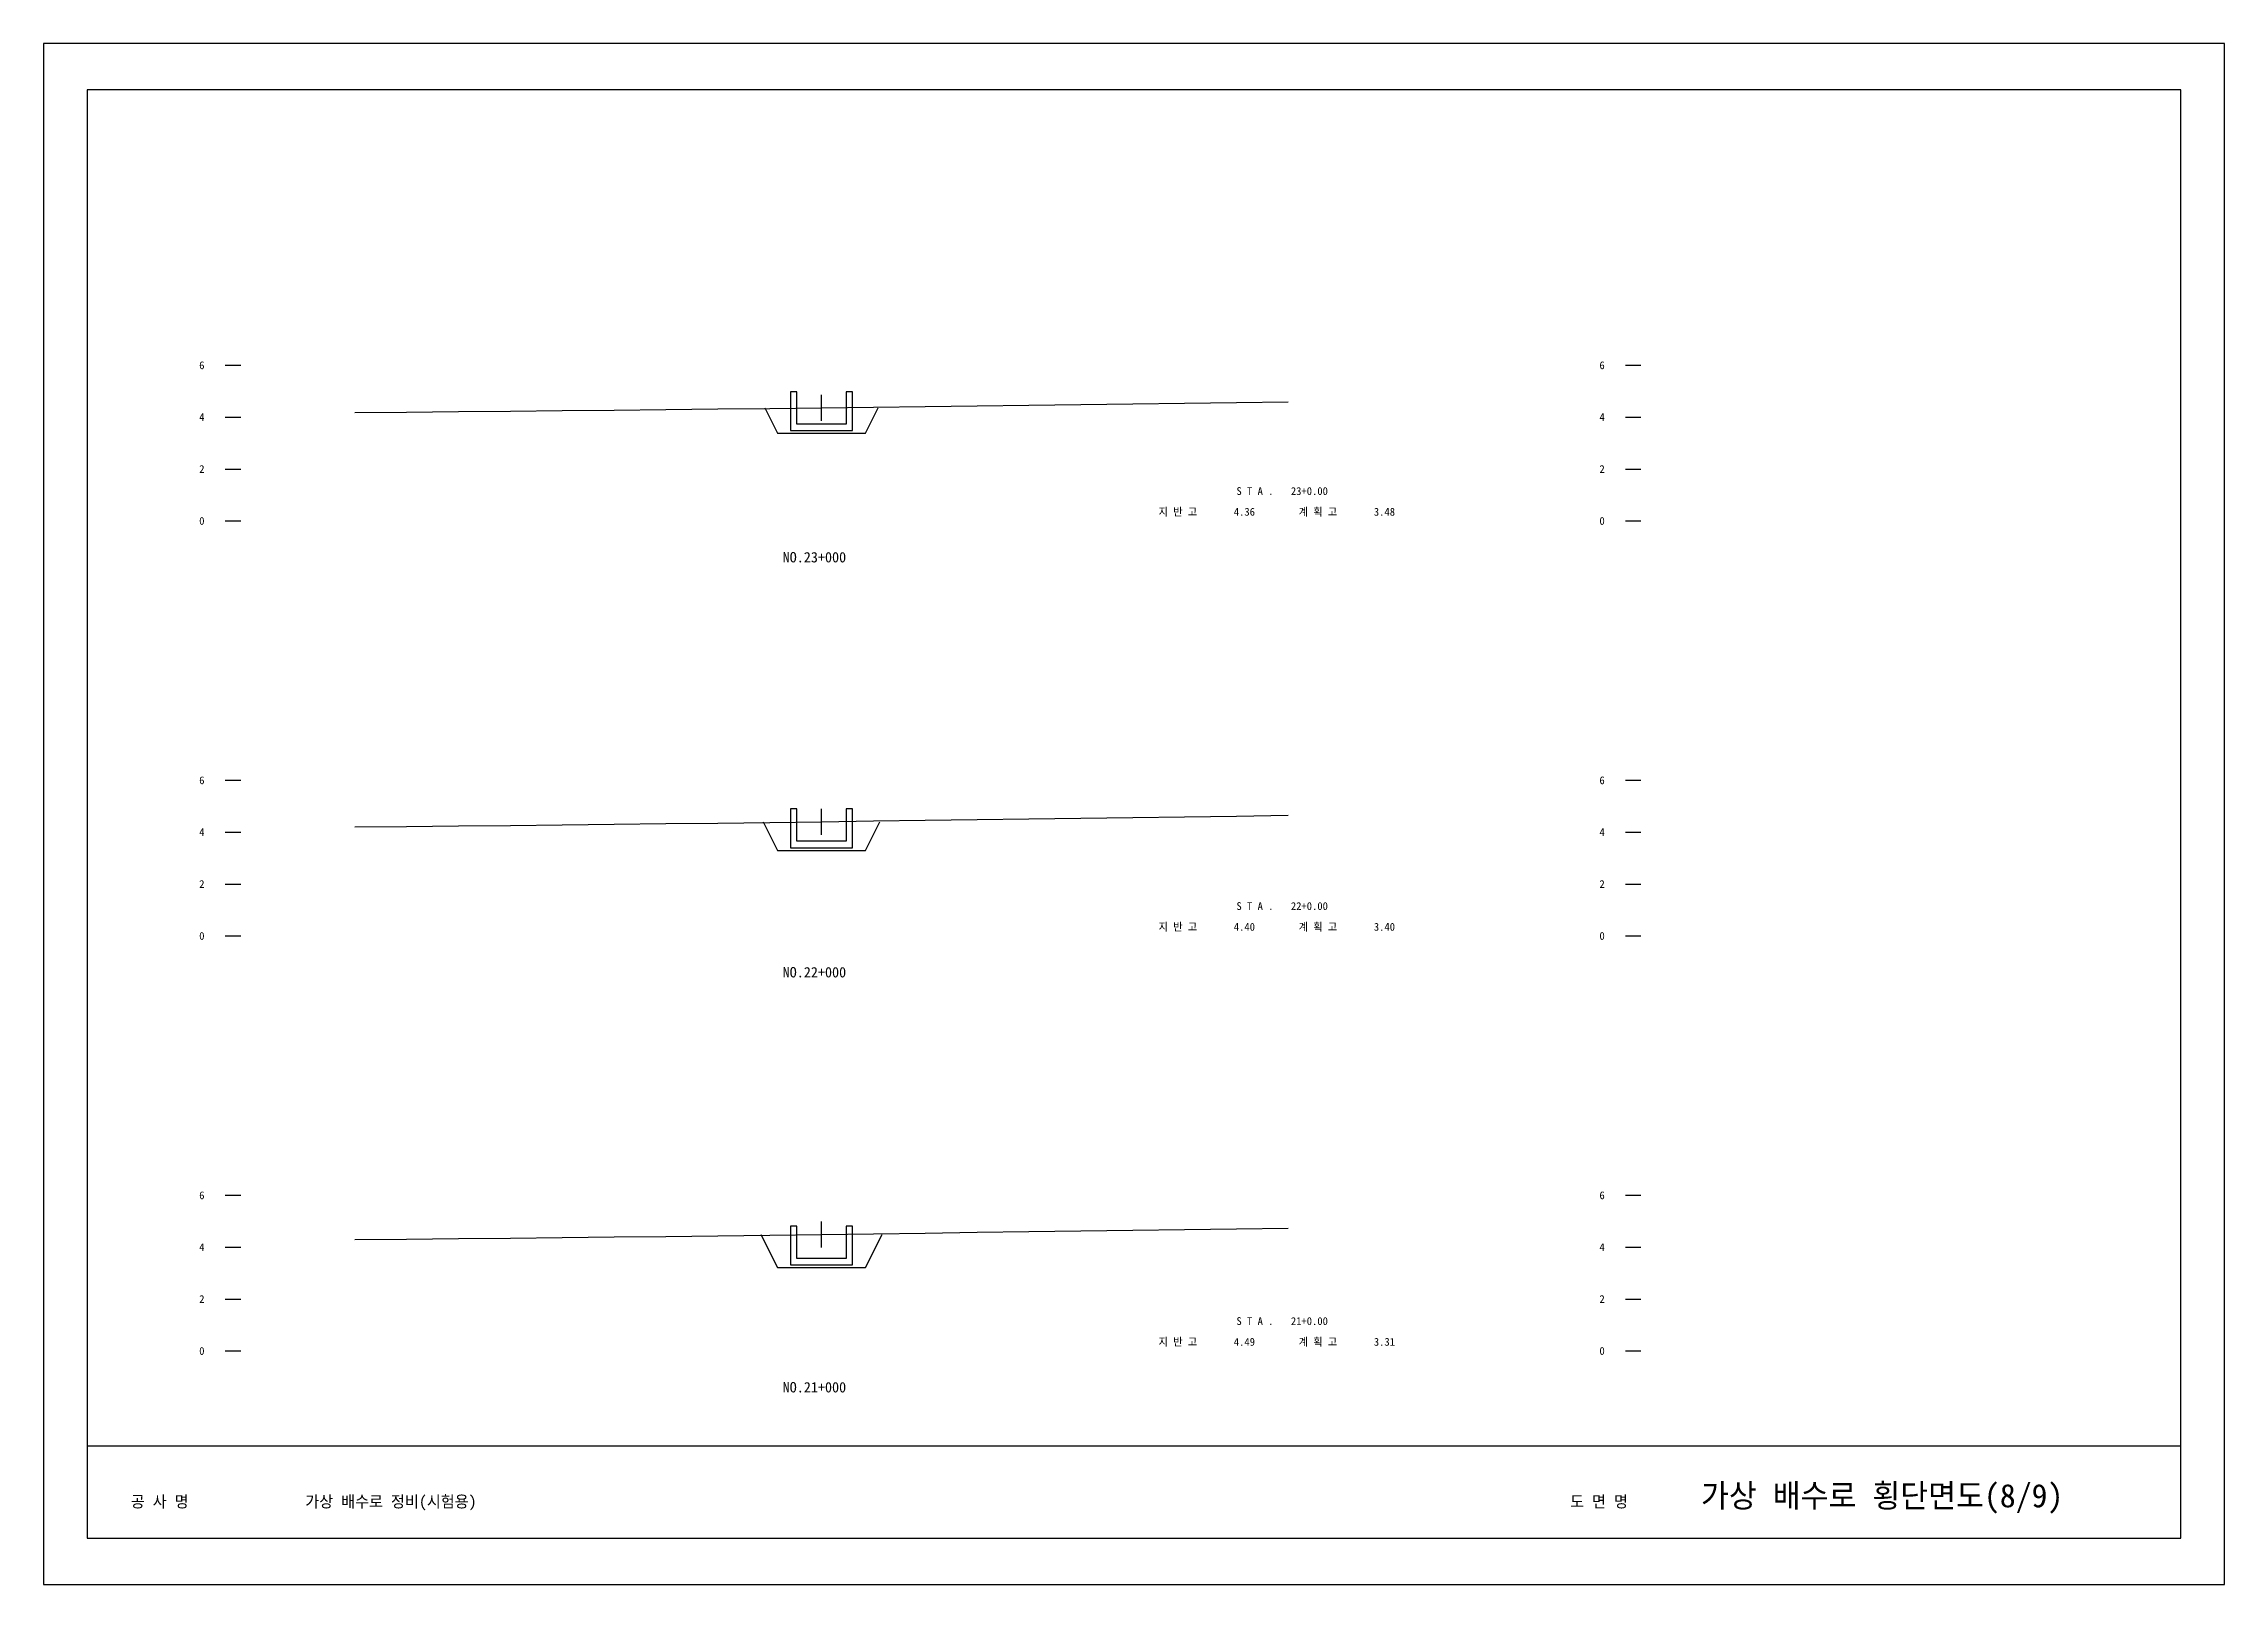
# Model space of a CAD drawing. Header units: millimetres. Extents: x 20000 to 30844, y 0 to 659.
# Drawn here: x 30665 to 30749.1, y 0 to 59.4 of the extents above; entities that cross this region are included whole.
import ezdxf

# ---------------------------------------------------------------- set-up
doc = ezdxf.new("R2010")
doc.units = ezdxf.units.MM
for name, color, linetype in [('dt1', 7, 'Continuous'), ('FORM', 7, 'Continuous'), ('GROUND', 3, 'Continuous'), ('STATION', 2, 'Continuous'), ('TICK', 1, 'Continuous'), ('계획선', 5, 'Continuous'), ('구조물', 4, 'Continuous')]:
    doc.layers.add(name, color=color, linetype=linetype)

msp = doc.modelspace()

# ---------------------------------------------------------------- texts
for s, p in [('S T A .', (30711, 42)), ('23+0.00', (30713.1, 42)), ('지 반 고', (30708, 41.2)), ('4.36', (30710.9, 41.2)), ('계 획 고', (30713.4, 41.2)), ('3.48', (30716.3, 41.2)), ('S T A .', (30711, 26)), ('22+0.00', (30713.1, 26)), ('지 반 고', (30708, 25.2)), ('4.40', (30710.9, 25.2)), ('계 획 고', (30713.4, 25.2)), ('3.40', (30716.3, 25.2)), ('S T A .', (30711, 10)), ('21+0.00', (30713.1, 10)), ('지 반 고', (30708, 9.2)), ('4.49', (30710.9, 9.2)), ('계 획 고', (30713.4, 9.2)), ('3.31', (30716.3, 9.2))]:
    msp.add_text(s, height=0.3).set_placement(p)
at = {"layer": 'dt1'}
for s, p in [('6', (30671, 46.85)), ('6', (30725, 46.85)), ('4', (30671, 44.85)), ('4', (30725, 44.85)), ('2', (30671, 42.85)), ('2', (30725, 42.85)), ('0', (30671, 40.85)), ('0', (30725, 40.85)), ('6', (30671, 30.85)), ('6', (30725, 30.85)), ('4', (30671, 28.85)), ('4', (30725, 28.85)), ('2', (30671, 26.85)), ('2', (30725, 26.85)), ('0', (30671, 24.85)), ('0', (30725, 24.85)), ('6', (30671, 14.85)), ('6', (30725, 14.85)), ('4', (30671, 12.85)), ('4', (30725, 12.85)), ('2', (30671, 10.85)), ('2', (30725, 10.85)), ('0', (30671, 8.85)), ('0', (30725, 8.85))]:
    msp.add_text(s, height=0.3, dxfattribs=at).set_placement(p)
at = {"layer": 'FORM'}
for s, height, p in [('공 사 명', 0.45, (30668.364, 2.97)), ('가상 배수로 정비(시험용)', 0.45, (30675.092, 2.97)), ('도 면 명', 0.45, (30723.87, 2.97)), ('가상 배수로 횡단면도(8/9)', 0.9, (30728.916, 2.97))]:
    msp.add_text(s, height=height, dxfattribs=at).set_placement(p)
at = {"layer": 'STATION'}
for s, p in [('NO.23+000', (30693.5, 39.4)), ('NO.22+000', (30693.5, 23.4)), ('NO.21+000', (30693.5, 7.4))]:
    msp.add_text(s, height=0.4, dxfattribs=at).set_placement(p)

# ---------------------------------------------------------------- linework, layer by layer
at = {"layer": 'dt1'}
for p, q in [((30672, 47), (30672.6, 47)), ((30726, 47), (30726.6, 47)), ((30672, 45), (30672.6, 45)), ((30726, 45), (30726.6, 45)), ((30672, 43), (30672.6, 43)), ((30726, 43), (30726.6, 43)), ((30672, 41), (30672.6, 41)), ((30726, 41), (30726.6, 41)), ((30672, 31), (30672.6, 31)), ((30726, 31), (30726.6, 31)), ((30672, 29), (30672.6, 29)), ((30726, 29), (30726.6, 29)), ((30672, 27), (30672.6, 27)), ((30726, 27), (30726.6, 27)), ((30672, 25), (30672.6, 25)), ((30726, 25), (30726.6, 25)), ((30672, 15), (30672.6, 15)), ((30726, 15), (30726.6, 15)), ((30672, 13), (30672.6, 13)), ((30726, 13), (30726.6, 13)), ((30672, 11), (30672.6, 11)), ((30726, 11), (30726.6, 11)), ((30672, 9), (30672.6, 9)), ((30726, 9), (30726.6, 9))]:
    msp.add_line(p, q, dxfattribs=at)
at = {"layer": 'FORM'}
msp.add_line((30666.682, 5.346), (30747.418, 5.346), dxfattribs=at)
for points in [[(30665, 0), (30749.1, 0), (30749.1, 59.4), (30665, 59.4)], [(30666.682, 1.782), (30747.418, 1.782), (30747.418, 57.618), (30666.682, 57.618)]]:
    msp.add_lwpolyline(points, close=True, dxfattribs=at)
at = {"layer": 'GROUND'}
for points in [[(30677, 45.18), (30679, 45.196), (30681, 45.213), (30683, 45.232), (30685, 45.251), (30687, 45.272), (30689, 45.293), (30691, 45.316), (30693, 45.339), (30695, 45.362), (30697, 45.386), (30699, 45.411), (30701, 45.436), (30703, 45.461), (30705, 45.486), (30707, 45.511), (30709, 45.536), (30711, 45.56), (30713, 45.584)], [(30677, 29.2), (30679, 29.219), (30681, 29.238), (30683, 29.259), (30685, 29.281), (30687, 29.304), (30689, 29.328), (30691, 29.353), (30693, 29.378), (30695, 29.404), (30697, 29.431), (30699, 29.458), (30701, 29.486), (30703, 29.513), (30705, 29.541), (30707, 29.568), (30709, 29.595), (30711, 29.622), (30713, 29.649)], [(30677, 13.29), (30679, 13.309), (30681, 13.328), (30683, 13.349), (30685, 13.371), (30687, 13.394), (30689, 13.417), (30691, 13.442), (30693, 13.467), (30695, 13.493), (30697, 13.519), (30699, 13.546), (30701, 13.573), (30703, 13.6), (30705, 13.627), (30707, 13.654), (30709, 13.681), (30711, 13.707), (30713, 13.733)]]:
    msp.add_lwpolyline(points, dxfattribs=at)
at = {"layer": 'TICK'}
for p, q in [((30695, 44.86), (30695, 45.86)), ((30695, 28.9), (30695, 29.9)), ((30695, 12.99), (30695, 13.99))]:
    msp.add_line(p, q, dxfattribs=at)
at = {"layer": '계획선'}
for points in [[(30692.811, 45.36), (30693.3, 44.382), (30696.7, 44.382), (30697.189, 45.36)], [(30692.749, 29.4), (30693.3, 28.298), (30696.7, 28.298), (30697.251, 29.4)], [(30692.662, 13.49), (30693.3, 12.214), (30696.7, 12.214), (30697.338, 13.49)]]:
    msp.add_lwpolyline(points, dxfattribs=at)
at = {"layer": '구조물'}
for points in [[(30693.8, 44.482), (30696.2, 44.482), (30696.2, 45.982), (30695.95, 45.982), (30695.95, 44.732), (30694.05, 44.732), (30694.05, 45.982), (30693.8, 45.982)], [(30693.8, 28.398), (30696.2, 28.398), (30696.2, 29.898), (30695.95, 29.898), (30695.95, 28.648), (30694.05, 28.648), (30694.05, 29.898), (30693.8, 29.898)], [(30693.8, 12.314), (30696.2, 12.314), (30696.2, 13.814), (30695.95, 13.814), (30695.95, 12.564), (30694.05, 12.564), (30694.05, 13.814), (30693.8, 13.814)]]:
    msp.add_lwpolyline(points, close=True, dxfattribs=at)

msp.set_redraw_order([(e.dxf.handle, doc.entitydb.next_handle()) for e in msp.query("TEXT MTEXT ATTDEF DIMENSION ARC_DIMENSION")])  # texts and dimensions are drawn at this point

doc.saveas('drawing.dxf')
